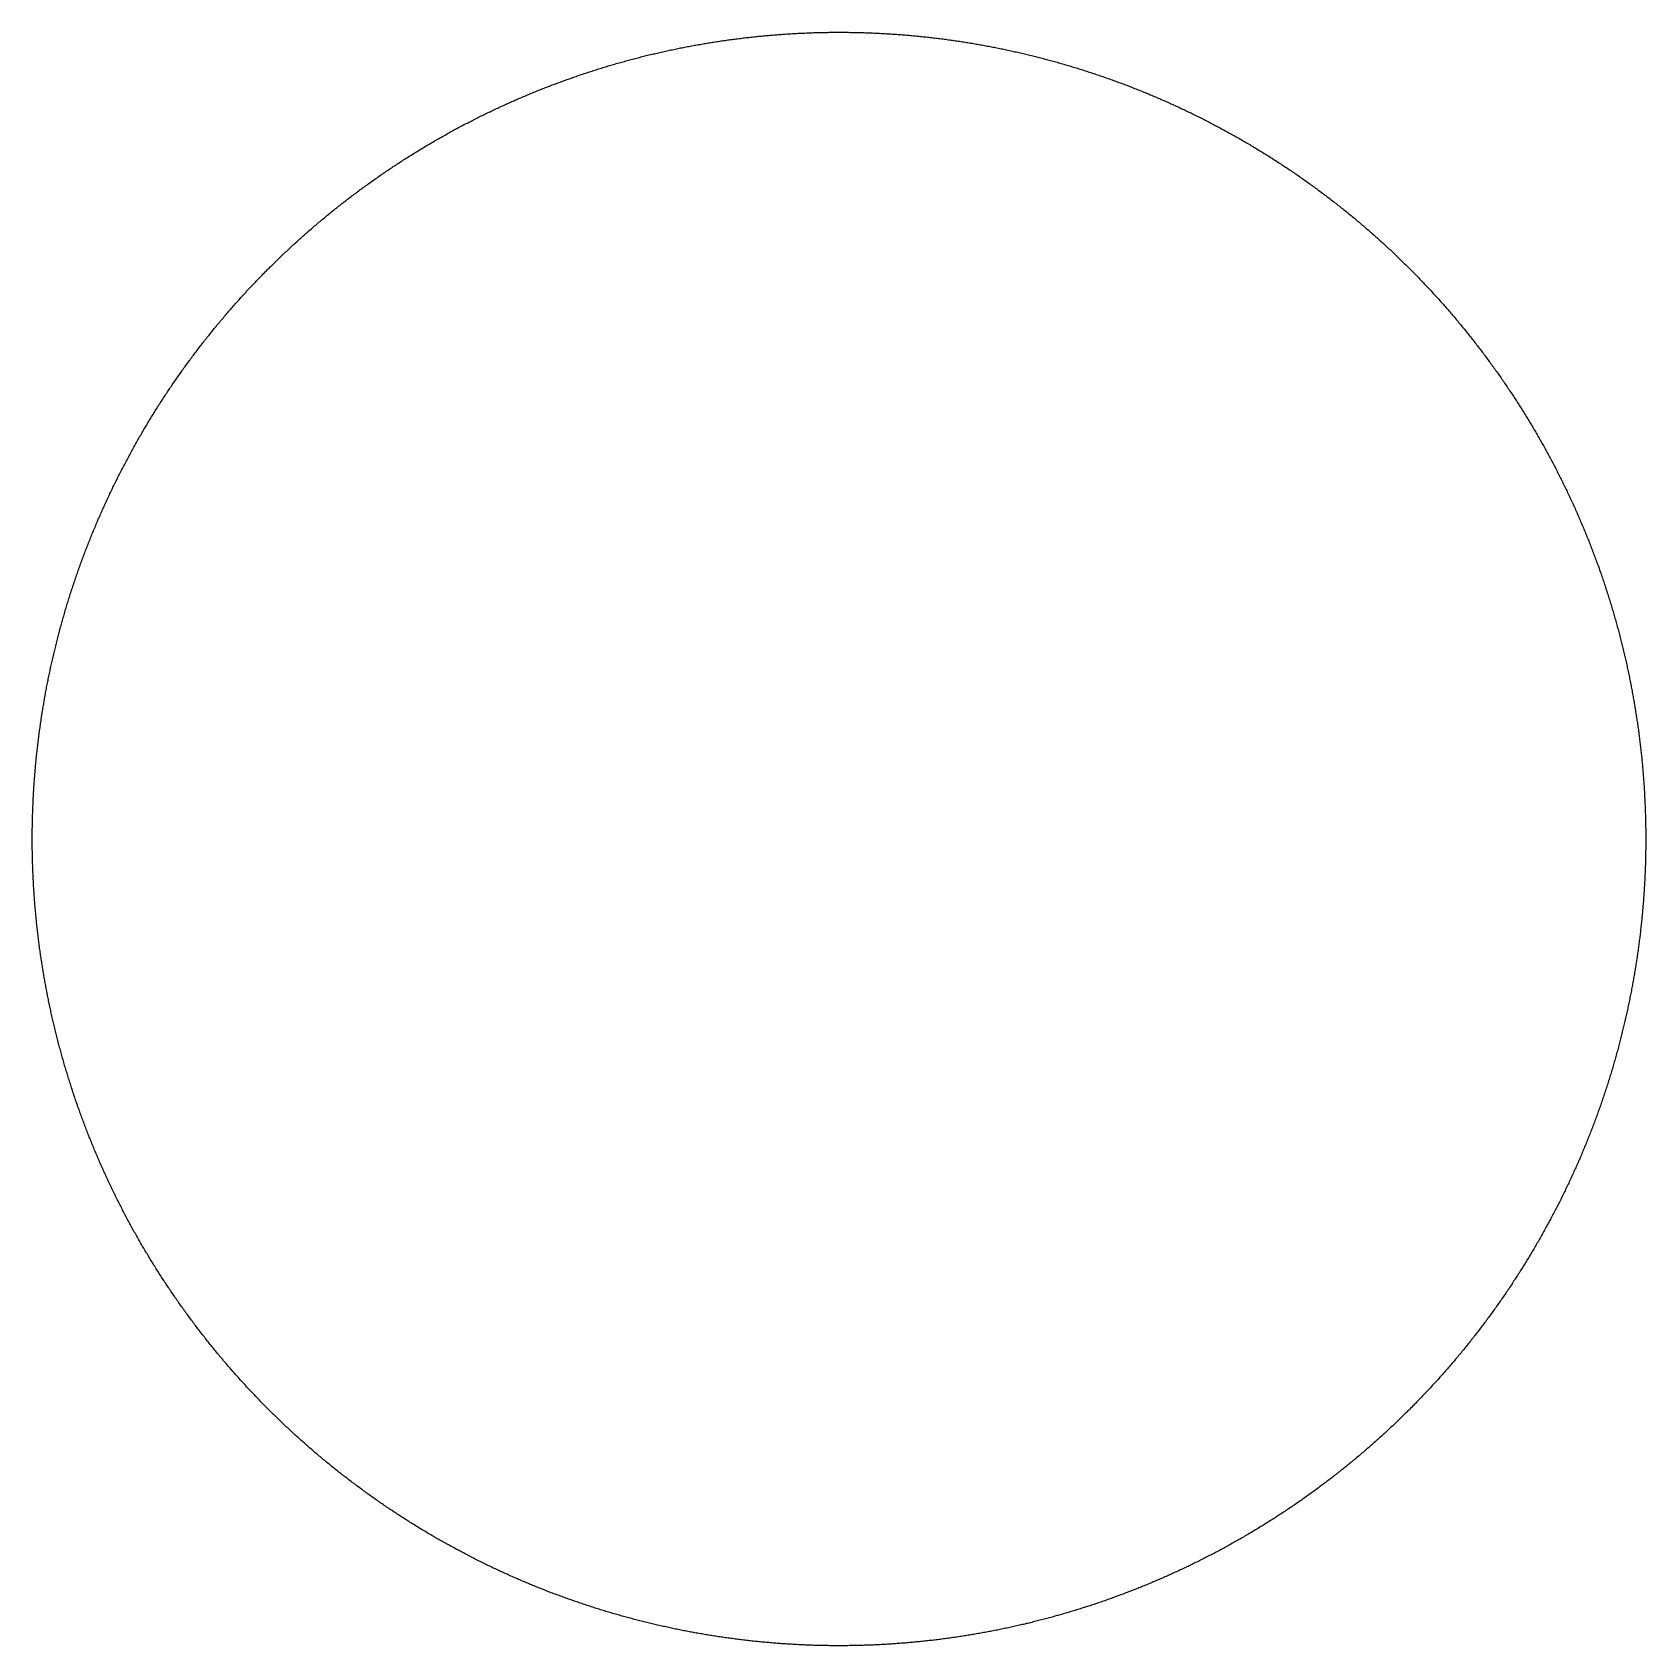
# Model space of a CAD drawing. Header units: metres. Extents: x -238 to 238, y -238 to 238.
import ezdxf

# ---------------------------------------------------------------- set-up
doc = ezdxf.new("R2010")
doc.units = ezdxf.units.M

msp = doc.modelspace()

# ---------------------------------------------------------------- linework, layer by layer
msp.add_lwpolyline([(237.65, 0), (237.65, -0.16), (237.64, -0.57), (237.64, -0.99), (237.64, -1.4), (237.64, -1.82), (237.63, -2.23), (237.63, -2.65), (237.63, -3.06), (237.63, -3.06), (237.62, -3.48), (237.61, -3.89), (237.61, -4.31), (237.6, -4.72), (237.59, -5.14), (237.58, -5.55), (237.57, -5.97), (237.56, -6.38), (237.55, -6.8), (237.54, -7.21), (237.53, -7.63), (237.51, -8.04), (237.5, -8.46), (237.49, -8.87), (237.47, -9.29), (237.45, -9.7), (237.44, -10.12), (237.42, -10.53), (237.4, -10.95), (237.38, -11.36), (237.36, -11.77), (237.34, -12.19), (237.32, -12.6), (237.29, -13.02), (237.27, -13.43), (237.25, -13.85), (237.22, -14.26), (237.2, -14.68), (237.17, -15.09), (237.14, -15.5), (237.12, -15.92), (237.09, -16.33), (237.06, -16.75), (237.03, -17.16), (237, -17.57), (236.97, -17.99), (236.94, -18.4), (236.9, -18.82), (236.87, -19.23), (236.84, -19.64), (236.8, -20.06), (236.77, -20.47), (236.73, -20.89), (236.69, -21.3), (236.66, -21.71), (236.62, -22.13), (236.58, -22.54), (236.54, -22.95), (236.5, -23.36), (236.46, -23.78), (236.42, -24.19), (236.37, -24.6), (236.33, -25.02), (236.29, -25.43), (236.24, -25.84), (236.2, -26.25), (236.15, -26.67), (236.1, -27.08), (236.06, -27.49), (236.01, -27.9), (235.96, -28.32), (235.91, -28.73), (235.86, -29.14), (235.81, -29.55), (235.75, -29.96), (235.7, -30.38), (235.65, -30.79), (235.59, -31.2), (235.54, -31.61), (235.48, -32.02), (235.43, -32.43), (235.37, -32.84), (235.31, -33.26), (235.25, -33.67), (235.2, -34.08), (235.14, -34.49), (235.08, -34.9), (235.01, -35.31), (234.95, -35.72), (234.89, -36.13), (234.83, -36.54), (234.76, -36.95), (234.7, -37.36), (234.63, -37.77), (234.57, -38.18), (234.5, -38.59), (234.43, -39), (234.36, -39.41), (234.29, -39.82), (234.22, -40.23), (234.15, -40.64), (234.08, -41.05), (234.01, -41.45), (233.94, -41.86), (233.86, -42.27), (233.79, -42.68), (233.71, -43.09), (233.64, -43.5), (233.56, -43.91), (233.49, -44.31), (233.41, -44.72), (233.33, -45.13), (233.25, -45.54), (233.17, -45.94), (233.09, -46.35), (233.01, -46.76), (232.93, -47.16), (232.84, -47.57), (232.76, -47.98), (232.68, -48.38), (232.59, -48.79), (232.51, -49.2), (232.42, -49.6), (232.33, -50.01), (232.24, -50.41), (232.16, -50.82), (232.07, -51.23), (231.98, -51.63), (231.89, -52.04), (231.8, -52.44), (231.7, -52.85), (231.61, -53.25), (231.52, -53.66), (231.42, -54.06), (231.33, -54.46), (231.23, -54.87), (231.14, -55.27), (231.04, -55.68), (230.94, -56.08), (230.85, -56.48), (230.75, -56.89), (230.65, -57.29), (230.55, -57.69), (230.45, -58.09), (230.34, -58.5), (230.24, -58.9), (230.14, -59.3), (230.03, -59.7), (229.93, -60.1), (229.82, -60.51), (229.72, -60.91), (229.61, -61.31), (229.5, -61.71), (229.4, -62.11), (229.29, -62.51), (229.18, -62.91), (229.07, -63.31), (228.96, -63.71), (228.85, -64.11), (228.73, -64.51), (228.62, -64.91), (228.51, -65.31), (228.39, -65.71), (228.28, -66.11), (228.16, -66.51), (228.04, -66.9), (227.93, -67.3), (227.81, -67.7), (227.69, -68.1), (227.57, -68.5), (227.45, -68.89), (227.33, -69.29), (227.21, -69.69), (227.09, -70.08), (226.97, -70.48), (226.84, -70.88), (226.72, -71.27), (226.59, -71.67), (226.47, -72.07), (226.34, -72.46), (226.22, -72.86), (226.09, -73.25), (225.96, -73.65), (225.83, -74.04), (225.7, -74.43), (225.57, -74.83), (225.44, -75.22), (225.31, -75.62), (225.18, -76.01), (225.04, -76.4), (224.91, -76.8), (224.77, -77.19), (224.64, -77.58), (224.5, -77.97), (224.37, -78.37), (224.23, -78.76), (224.09, -79.15), (223.95, -79.54), (223.81, -79.93), (223.67, -80.32), (223.53, -80.71), (223.39, -81.1), (223.25, -81.49), (223.11, -81.88), (222.97, -82.27), (222.82, -82.66), (222.68, -83.05), (222.53, -83.44), (222.39, -83.83), (222.24, -84.22), (222.09, -84.61), (221.94, -84.99), (221.79, -85.38), (221.65, -85.77), (221.5, -86.16), (221.34, -86.54), (221.19, -86.93), (221.04, -87.31), (220.89, -87.7), (220.73, -88.09), (220.58, -88.47), (220.43, -88.86), (220.27, -89.24), (220.11, -89.63), (219.96, -90.01), (219.8, -90.4), (219.64, -90.78), (219.48, -91.16), (219.32, -91.55), (219.16, -91.93), (219, -92.31), (218.84, -92.69), (218.68, -93.08), (218.52, -93.46), (218.35, -93.84), (218.19, -94.22), (218.02, -94.6), (217.86, -94.98), (217.69, -95.36), (217.53, -95.74), (217.36, -96.12), (217.19, -96.5), (217.02, -96.88), (216.85, -97.26), (216.68, -97.64), (216.51, -98.02), (216.34, -98.4), (216.17, -98.77), (215.99, -99.15), (215.82, -99.53), (215.65, -99.9), (215.47, -100.28), (215.3, -100.66), (215.12, -101.03), (214.94, -101.41), (214.77, -101.78), (214.59, -102.16), (214.41, -102.53), (214.23, -102.91), (214.05, -103.28), (213.87, -103.66), (213.69, -104.03), (213.51, -104.4), (213.32, -104.78), (213.14, -105.15), (212.96, -105.52), (212.77, -105.89), (212.59, -106.26), (212.4, -106.64), (212.22, -107.01), (212.03, -107.38), (211.84, -107.75), (211.65, -108.12), (211.46, -108.49), (211.27, -108.86), (211.08, -109.22), (210.89, -109.59), (210.7, -109.96), (210.51, -110.33), (210.32, -110.7), (210.12, -111.06), (209.93, -111.43), (209.73, -111.8), (209.54, -112.16), (209.34, -112.53), (209.14, -112.89), (208.95, -113.26), (208.75, -113.62), (208.55, -113.99), (208.35, -114.35), (208.15, -114.72), (207.95, -115.08), (207.75, -115.44), (207.55, -115.81), (207.34, -116.17), (207.14, -116.53), (206.94, -116.89), (206.73, -117.25), (206.53, -117.61), (206.32, -117.98), (206.12, -118.34), (205.91, -118.7), (205.7, -119.06), (205.49, -119.41), (205.29, -119.77), (205.08, -120.13), (204.87, -120.49), (204.66, -120.85), (204.44, -121.2), (204.23, -121.56), (204.02, -121.92), (203.81, -122.27), (203.59, -122.63), (203.38, -122.99), (203.16, -123.34), (202.95, -123.7), (202.73, -124.05), (202.51, -124.4), (202.3, -124.76), (202.08, -125.11), (201.86, -125.46), (201.64, -125.82), (201.42, -126.17), (201.2, -126.52), (200.98, -126.87), (200.76, -127.22), (200.53, -127.57), (200.31, -127.92), (200.09, -128.27), (199.86, -128.62), (199.64, -128.97), (199.41, -129.32), (199.19, -129.67), (198.96, -130.01), (198.73, -130.36), (198.51, -130.71), (198.28, -131.06), (198.05, -131.4), (197.82, -131.75), (197.59, -132.09), (197.36, -132.44), (197.13, -132.78), (196.89, -133.13), (196.66, -133.47), (196.43, -133.81), (196.19, -134.16), (195.96, -134.5), (195.72, -134.84), (195.49, -135.18), (195.25, -135.52), (195.02, -135.87), (194.78, -136.21), (194.54, -136.55), (194.3, -136.89), (194.06, -137.22), (193.82, -137.56), (193.58, -137.9), (193.34, -138.24), (193.1, -138.58), (192.86, -138.91), (192.61, -139.25), (192.37, -139.59), (192.13, -139.92), (191.88, -140.26), (191.64, -140.59), (191.39, -140.93), (191.14, -141.26), (190.9, -141.6), (190.65, -141.93), (190.4, -142.26), (190.15, -142.59), (189.9, -142.93), (189.65, -143.26), (189.4, -143.59), (189.15, -143.92), (188.9, -144.25), (188.65, -144.58), (188.4, -144.91), (188.14, -145.24), (187.89, -145.57), (187.63, -145.89), (187.38, -146.22), (187.12, -146.55), (186.87, -146.88), (186.61, -147.2), (186.35, -147.53), (186.1, -147.85), (185.84, -148.18), (185.58, -148.5), (185.32, -148.83), (185.06, -149.15), (184.8, -149.47), (184.54, -149.8), (184.28, -150.12), (184.01, -150.44), (183.75, -150.76), (183.49, -151.08), (183.22, -151.4), (182.96, -151.72), (182.69, -152.04), (182.43, -152.36), (182.16, -152.68), (181.89, -153), (181.63, -153.31), (181.36, -153.63), (181.09, -153.95), (180.82, -154.26), (180.55, -154.58), (180.28, -154.89), (180.01, -155.21), (179.74, -155.52), (179.47, -155.84), (179.2, -156.15), (178.92, -156.46), (178.65, -156.78), (178.37, -157.09), (178.1, -157.4), (177.83, -157.71), (177.55, -158.02), (177.27, -158.33), (177, -158.64), (176.72, -158.95), (176.44, -159.26), (176.16, -159.56), (175.88, -159.87), (175.61, -160.18), (175.33, -160.49), (175.04, -160.79), (174.76, -161.1), (174.48, -161.4), (174.2, -161.71), (173.92, -162.01), (173.63, -162.31), (173.35, -162.62), (173.07, -162.92), (172.78, -163.22), (172.5, -163.52), (172.21, -163.83), (171.92, -164.13), (171.64, -164.43), (171.35, -164.73), (171.06, -165.02), (170.77, -165.32), (170.49, -165.62), (170.2, -165.92), (169.91, -166.22), (169.62, -166.51), (169.32, -166.81), (169.03, -167.1), (168.74, -167.4), (168.45, -167.69), (168.16, -167.99), (167.86, -168.28), (167.57, -168.57), (167.27, -168.87), (166.98, -169.16), (166.68, -169.45), (166.39, -169.74), (166.09, -170.03), (165.79, -170.32), (165.49, -170.61), (165.2, -170.9), (164.9, -171.19), (164.6, -171.48), (164.3, -171.76), (164, -172.05), (163.7, -172.34), (163.4, -172.62), (163.1, -172.91), (162.79, -173.19), (162.49, -173.48), (162.19, -173.76), (161.88, -174.04), (161.58, -174.32), (161.28, -174.61), (160.97, -174.89), (160.66, -175.17), (160.36, -175.45), (160.05, -175.73), (159.75, -176.01), (159.44, -176.29), (159.13, -176.57), (158.82, -176.84), (158.51, -177.12), (158.2, -177.4), (157.89, -177.67), (157.58, -177.95), (157.27, -178.22), (156.96, -178.5), (156.65, -178.77), (156.34, -179.05), (156.02, -179.32), (155.71, -179.59), (155.4, -179.86), (155.08, -180.13), (154.77, -180.4), (154.45, -180.67), (154.14, -180.94), (153.82, -181.21), (153.5, -181.48), (153.19, -181.75), (152.87, -182.02), (152.55, -182.28), (152.23, -182.55), (151.91, -182.82), (151.59, -183.08), (151.27, -183.35), (150.95, -183.61), (150.63, -183.87), (150.31, -184.14), (149.99, -184.4), (149.67, -184.66), (149.34, -184.92), (149.02, -185.18), (148.7, -185.44), (148.37, -185.7), (148.05, -185.96), (147.72, -186.22), (147.4, -186.48), (147.07, -186.73), (146.75, -186.99), (146.42, -187.25), (146.09, -187.5), (145.77, -187.76), (145.44, -188.01), (145.11, -188.26), (144.78, -188.52), (144.45, -188.77), (144.12, -189.02), (143.79, -189.27), (143.46, -189.53), (143.13, -189.78), (142.8, -190.03), (142.47, -190.27), (142.13, -190.52), (141.8, -190.77), (141.47, -191.02), (141.13, -191.27), (140.8, -191.51), (140.46, -191.76), (140.13, -192), (139.79, -192.25), (139.46, -192.49), (139.12, -192.73), (138.78, -192.98), (138.45, -193.22), (138.11, -193.46), (137.77, -193.7), (137.43, -193.94), (137.09, -194.18), (136.76, -194.42), (136.42, -194.66), (136.08, -194.9), (135.73, -195.14), (135.39, -195.37), (135.05, -195.61), (134.71, -195.84), (134.37, -196.08), (134.03, -196.31), (133.68, -196.55), (133.34, -196.78), (133, -197.01), (132.65, -197.25), (132.31, -197.48), (131.96, -197.71), (131.62, -197.94), (131.27, -198.17), (130.92, -198.4), (130.58, -198.63), (130.23, -198.85), (129.88, -199.08), (129.54, -199.31), (129.19, -199.53), (128.84, -199.76), (128.49, -199.98), (128.14, -200.21), (127.79, -200.43), (127.44, -200.65), (127.09, -200.88), (126.74, -201.1), (126.39, -201.32), (126.04, -201.54), (125.68, -201.76), (125.33, -201.98), (124.98, -202.2), (124.63, -202.42), (124.27, -202.63), (123.92, -202.85), (123.56, -203.07), (123.21, -203.28), (122.85, -203.5), (122.5, -203.71), (122.14, -203.92), (121.79, -204.14), (121.43, -204.35), (121.07, -204.56), (120.72, -204.77), (120.36, -204.98), (120, -205.19), (119.64, -205.4), (119.28, -205.61), (118.92, -205.82), (118.56, -206.03), (118.2, -206.23), (117.84, -206.44), (117.48, -206.65), (117.12, -206.85), (116.76, -207.06), (116.4, -207.26), (116.04, -207.46), (115.67, -207.66), (115.31, -207.87), (114.95, -208.07), (114.58, -208.27), (114.22, -208.47), (113.86, -208.67), (113.49, -208.87), (113.13, -209.06), (112.76, -209.26), (112.4, -209.46), (112.03, -209.65), (111.66, -209.85), (111.3, -210.04), (110.93, -210.24), (110.56, -210.43), (110.2, -210.62), (109.83, -210.82), (109.46, -211.01), (109.09, -211.2), (108.72, -211.39), (108.35, -211.58), (107.98, -211.77), (107.61, -211.96), (107.24, -212.14), (106.87, -212.33), (106.5, -212.52), (106.13, -212.7), (105.76, -212.89), (105.39, -213.07), (105.02, -213.26), (104.64, -213.44), (104.27, -213.62), (103.9, -213.8), (103.52, -213.99), (103.15, -214.17), (102.78, -214.35), (102.4, -214.53), (102.03, -214.7), (101.65, -214.88), (101.28, -215.06), (100.9, -215.24), (100.52, -215.41), (100.15, -215.59), (99.77, -215.76), (99.39, -215.94), (99.02, -216.11), (98.64, -216.28), (98.26, -216.45), (97.88, -216.63), (97.51, -216.8), (97.13, -216.97), (96.75, -217.14), (96.37, -217.3), (95.99, -217.47), (95.61, -217.64), (95.23, -217.81), (94.85, -217.97), (94.47, -218.14), (94.09, -218.3), (93.71, -218.47), (93.32, -218.63), (92.94, -218.79), (92.56, -218.96), (92.18, -219.12), (91.79, -219.28), (91.41, -219.44), (91.03, -219.6), (90.64, -219.76), (90.26, -219.91), (89.88, -220.07), (89.49, -220.23), (89.11, -220.38), (88.72, -220.54), (88.34, -220.69), (87.95, -220.85), (87.57, -221), (87.18, -221.15), (86.79, -221.31), (86.41, -221.46), (86.02, -221.61), (85.63, -221.76), (85.25, -221.91), (84.86, -222.06), (84.47, -222.2), (84.08, -222.35), (83.69, -222.5), (83.31, -222.64), (82.92, -222.79), (82.53, -222.93), (82.14, -223.08), (81.75, -223.22), (81.36, -223.36), (80.97, -223.5), (80.58, -223.65), (80.19, -223.79), (79.8, -223.93), (79.41, -224.07), (79.01, -224.2), (78.62, -224.34), (78.23, -224.48), (77.84, -224.62), (77.45, -224.75), (77.05, -224.89), (76.66, -225.02), (76.27, -225.15), (75.88, -225.29), (75.48, -225.42), (75.09, -225.55), (74.69, -225.68), (74.3, -225.81), (73.91, -225.94), (73.51, -226.07), (73.12, -226.2), (72.72, -226.33), (72.33, -226.45), (71.93, -226.58), (71.53, -226.7), (71.14, -226.83), (70.74, -226.95), (70.35, -227.08), (69.95, -227.2), (69.55, -227.32), (69.16, -227.44), (68.76, -227.56), (68.36, -227.68), (67.96, -227.8), (67.57, -227.92), (67.17, -228.04), (66.77, -228.15), (66.37, -228.27), (65.97, -228.39), (65.57, -228.5), (65.17, -228.62), (64.77, -228.73), (64.38, -228.84), (63.98, -228.95), (63.58, -229.07), (63.18, -229.18), (62.78, -229.29), (62.37, -229.4), (61.97, -229.5), (61.57, -229.61), (61.17, -229.72), (60.77, -229.83), (60.37, -229.93), (59.97, -230.04), (59.57, -230.14), (59.16, -230.25), (58.76, -230.35), (58.36, -230.45), (57.96, -230.55), (57.55, -230.65), (57.15, -230.75), (56.75, -230.85), (56.35, -230.95), (55.94, -231.05), (55.54, -231.15), (55.14, -231.24), (54.73, -231.34), (54.33, -231.44), (53.92, -231.53), (53.52, -231.62), (53.11, -231.72), (52.71, -231.81), (52.3, -231.9), (51.9, -231.99), (51.49, -232.08), (51.09, -232.17), (50.68, -232.26), (50.28, -232.35), (49.87, -232.44), (49.47, -232.53), (49.06, -232.61), (48.65, -232.7), (48.25, -232.78), (47.84, -232.87), (47.43, -232.95), (47.03, -233.03), (46.62, -233.11), (46.21, -233.19), (45.81, -233.27), (45.4, -233.35), (44.99, -233.43), (44.58, -233.51), (44.18, -233.59), (43.77, -233.67), (43.36, -233.74), (42.95, -233.82), (42.54, -233.89), (42.14, -233.97), (41.73, -234.04), (41.32, -234.11), (40.91, -234.18), (40.5, -234.26), (40.09, -234.33), (39.68, -234.4), (39.27, -234.47), (38.86, -234.53), (38.45, -234.6), (38.04, -234.67), (37.63, -234.73), (37.22, -234.8), (36.81, -234.86), (36.4, -234.93), (35.99, -234.99), (35.58, -235.05), (35.17, -235.12), (34.76, -235.18), (34.35, -235.24), (33.94, -235.3), (33.53, -235.36), (33.12, -235.42), (32.71, -235.47), (32.3, -235.53), (31.89, -235.59), (31.47, -235.64), (31.06, -235.7), (30.65, -235.75), (30.24, -235.8), (29.83, -235.86), (29.42, -235.91), (29, -235.96), (28.59, -236.01), (28.18, -236.06), (27.77, -236.11), (27.35, -236.16), (26.94, -236.2), (26.53, -236.25), (26.12, -236.3), (25.7, -236.34), (25.29, -236.39), (24.88, -236.43), (24.47, -236.47), (24.05, -236.52), (23.64, -236.56), (23.23, -236.6), (22.81, -236.64), (22.4, -236.68), (21.99, -236.72), (21.57, -236.76), (21.16, -236.79), (20.75, -236.83), (20.33, -236.87), (19.92, -236.9), (19.51, -236.94), (19.09, -236.97), (18.68, -237), (18.27, -237.03), (17.85, -237.07), (17.44, -237.1), (17.02, -237.13), (16.61, -237.16), (16.2, -237.19), (15.78, -237.21), (15.37, -237.24), (14.95, -237.27), (14.54, -237.29), (14.12, -237.32), (13.71, -237.34), (13.3, -237.37), (12.88, -237.39), (12.47, -237.41), (12.05, -237.43), (11.64, -237.45), (11.22, -237.47), (10.81, -237.49), (10.39, -237.51), (9.98, -237.53), (9.56, -237.55), (9.15, -237.56), (8.73, -237.58), (8.32, -237.59), (7.9, -237.61), (7.49, -237.62), (7.07, -237.64), (6.66, -237.65), (6.24, -237.66), (5.83, -237.67), (5.41, -237.68), (5, -237.69), (4.58, -237.7), (4.17, -237.71), (3.75, -237.71), (3.34, -237.72), (2.92, -237.72), (2.51, -237.73), (2.09, -237.73), (1.68, -237.74), (1.26, -237.74), (0.85, -237.74), (0.43, -237.74), (0.02, -237.74), (-0.4, -237.74), (-0.81, -237.74), (-1.23, -237.74), (-1.64, -237.74), (-2.06, -237.73), (-2.47, -237.73), (-2.89, -237.73), (-3.3, -237.72), (-3.72, -237.71), (-4.13, -237.71), (-4.55, -237.7), (-4.96, -237.69), (-5.38, -237.68), (-5.79, -237.67), (-6.21, -237.66), (-6.62, -237.65), (-7.04, -237.64), (-7.45, -237.63), (-7.87, -237.61), (-8.28, -237.6), (-8.7, -237.59), (-9.11, -237.57), (-9.53, -237.55), (-9.94, -237.54), (-10.36, -237.52), (-10.77, -237.5), (-11.19, -237.48), (-11.6, -237.46), (-12.01, -237.44), (-12.43, -237.42), (-12.84, -237.4), (-13.26, -237.38), (-13.67, -237.35), (-14.09, -237.33), (-14.5, -237.3), (-14.92, -237.28), (-15.33, -237.25), (-15.74, -237.23), (-16.16, -237.2), (-16.57, -237.17), (-16.99, -237.14), (-17.4, -237.11), (-17.81, -237.08), (-18.23, -237.05), (-18.64, -237.02), (-19.06, -236.98), (-19.47, -236.95), (-19.88, -236.92), (-20.3, -236.88), (-20.71, -236.84), (-21.12, -236.81), (-21.54, -236.77), (-21.95, -236.73), (-22.36, -236.69), (-22.78, -236.66), (-23.19, -236.62), (-23.6, -236.57), (-24.02, -236.53), (-24.43, -236.49), (-24.84, -236.45), (-25.26, -236.4), (-25.67, -236.36), (-26.08, -236.32), (-26.49, -236.27), (-26.91, -236.22), (-27.32, -236.18), (-27.73, -236.13), (-28.14, -236.08), (-28.56, -236.03), (-28.97, -235.98), (-29.38, -235.93), (-29.79, -235.88), (-30.2, -235.82), (-30.62, -235.77), (-31.03, -235.72), (-31.44, -235.66), (-31.85, -235.61), (-32.26, -235.55), (-32.67, -235.5), (-33.08, -235.44), (-33.49, -235.38), (-33.91, -235.32), (-34.32, -235.26), (-34.73, -235.2), (-35.14, -235.14), (-35.55, -235.08), (-35.96, -235.02), (-36.37, -234.95), (-36.78, -234.89), (-37.19, -234.83), (-37.6, -234.76), (-38.01, -234.7), (-38.42, -234.63), (-38.83, -234.56), (-39.24, -234.49), (-39.65, -234.42), (-40.06, -234.36), (-40.47, -234.28), (-40.87, -234.21), (-41.28, -234.14), (-41.69, -234.07), (-42.1, -234), (-42.51, -233.92), (-42.92, -233.85), (-43.33, -233.77), (-43.73, -233.7), (-44.14, -233.62), (-44.55, -233.54), (-44.96, -233.47), (-45.37, -233.39), (-45.77, -233.31), (-46.18, -233.23), (-46.59, -233.15), (-46.99, -233.06), (-47.4, -232.98), (-47.81, -232.9), (-48.21, -232.82), (-48.62, -232.73), (-49.03, -232.65), (-49.43, -232.56), (-49.84, -232.47), (-50.25, -232.39), (-50.65, -232.3), (-51.06, -232.21), (-51.46, -232.12), (-51.87, -232.03), (-52.27, -231.94), (-52.68, -231.85), (-53.08, -231.76), (-53.49, -231.66), (-53.89, -231.57), (-54.29, -231.47), (-54.7, -231.38), (-55.1, -231.28), (-55.51, -231.19), (-55.91, -231.09), (-56.31, -230.99), (-56.72, -230.89), (-57.12, -230.79), (-57.52, -230.69), (-57.93, -230.59), (-58.33, -230.49), (-58.73, -230.39), (-59.13, -230.29), (-59.53, -230.18), (-59.94, -230.08), (-60.34, -229.97), (-60.74, -229.87), (-61.14, -229.76), (-61.54, -229.66), (-61.94, -229.55), (-62.34, -229.44), (-62.74, -229.33), (-63.14, -229.22), (-63.54, -229.11), (-63.94, -229), (-64.34, -228.89), (-64.74, -228.77), (-65.14, -228.66), (-65.54, -228.55), (-65.94, -228.43), (-66.34, -228.32), (-66.74, -228.2), (-67.14, -228.08), (-67.54, -227.97), (-67.93, -227.85), (-68.33, -227.73), (-68.73, -227.61), (-69.13, -227.49), (-69.52, -227.37), (-69.92, -227.25), (-70.32, -227.12), (-70.71, -227), (-71.11, -226.88), (-71.5, -226.75), (-71.9, -226.63), (-72.3, -226.5), (-72.69, -226.38), (-73.09, -226.25), (-73.48, -226.12), (-73.88, -225.99), (-74.27, -225.86), (-74.67, -225.73), (-75.06, -225.6), (-75.45, -225.47), (-75.85, -225.34), (-76.24, -225.21), (-76.63, -225.07), (-77.03, -224.94), (-77.42, -224.8), (-77.81, -224.67), (-78.2, -224.53), (-78.6, -224.4), (-78.99, -224.26), (-79.38, -224.12), (-79.77, -223.98), (-80.16, -223.84), (-80.55, -223.7), (-80.94, -223.56), (-81.33, -223.42), (-81.72, -223.28), (-82.11, -223.13), (-82.5, -222.99), (-82.89, -222.85), (-83.28, -222.7), (-83.67, -222.56), (-84.06, -222.41), (-84.44, -222.26), (-84.83, -222.11), (-85.22, -221.97), (-85.61, -221.82), (-85.99, -221.67), (-86.38, -221.52), (-86.77, -221.37), (-87.15, -221.21), (-87.54, -221.06), (-87.93, -220.91), (-88.31, -220.75), (-88.7, -220.6), (-89.08, -220.44), (-89.47, -220.29), (-89.85, -220.13), (-90.24, -219.98), (-90.62, -219.82), (-91, -219.66), (-91.39, -219.5), (-91.77, -219.34), (-92.15, -219.18), (-92.54, -219.02), (-92.92, -218.86), (-93.3, -218.69), (-93.68, -218.53), (-94.06, -218.37), (-94.44, -218.2), (-94.82, -218.04), (-95.21, -217.87), (-95.59, -217.71), (-95.97, -217.54), (-96.35, -217.37), (-96.72, -217.2), (-97.1, -217.03), (-97.48, -216.86), (-97.86, -216.69), (-98.24, -216.52), (-98.62, -216.35), (-98.99, -216.18), (-99.37, -216), (-99.75, -215.83), (-100.13, -215.66), (-100.5, -215.48), (-100.88, -215.3), (-101.25, -215.13), (-101.63, -214.95), (-102, -214.77), (-102.38, -214.6), (-102.75, -214.42), (-103.13, -214.24), (-103.5, -214.06), (-103.88, -213.88), (-104.25, -213.69), (-104.62, -213.51), (-104.99, -213.33), (-105.37, -213.14), (-105.74, -212.96), (-106.11, -212.78), (-106.48, -212.59), (-106.85, -212.4), (-107.22, -212.22), (-107.59, -212.03), (-107.96, -211.84), (-108.33, -211.65), (-108.7, -211.46), (-109.07, -211.27), (-109.44, -211.08), (-109.81, -210.89), (-110.18, -210.7), (-110.54, -210.51), (-110.91, -210.31), (-111.28, -210.12), (-111.65, -209.92), (-112.01, -209.73), (-112.38, -209.53), (-112.74, -209.34), (-113.11, -209.14), (-113.47, -208.94), (-113.84, -208.74), (-114.2, -208.54), (-114.57, -208.35), (-114.93, -208.14), (-115.29, -207.94), (-115.66, -207.74), (-116.02, -207.54), (-116.38, -207.34), (-116.74, -207.13), (-117.1, -206.93), (-117.47, -206.73), (-117.83, -206.52), (-118.19, -206.31), (-118.55, -206.11), (-118.91, -205.9), (-119.27, -205.69), (-119.63, -205.48), (-119.98, -205.27), (-120.34, -205.06), (-120.7, -204.85), (-121.06, -204.64), (-121.41, -204.43), (-121.77, -204.22), (-122.13, -204.01), (-122.48, -203.79), (-122.84, -203.58), (-123.19, -203.36), (-123.55, -203.15), (-123.9, -202.93), (-124.26, -202.72), (-124.61, -202.5), (-124.97, -202.28), (-125.32, -202.06), (-125.67, -201.84), (-126.02, -201.62), (-126.37, -201.4), (-126.73, -201.18), (-127.08, -200.96), (-127.43, -200.74), (-127.78, -200.52), (-128.13, -200.29), (-128.48, -200.07), (-128.83, -199.84), (-129.18, -199.62), (-129.52, -199.39), (-129.87, -199.17), (-130.22, -198.94), (-130.57, -198.71), (-130.91, -198.48), (-131.26, -198.26), (-131.61, -198.03), (-131.95, -197.8), (-132.3, -197.56), (-132.64, -197.33), (-132.99, -197.1), (-133.33, -196.87), (-133.67, -196.64), (-134.02, -196.4), (-134.36, -196.17), (-134.7, -195.93), (-135.04, -195.7), (-135.38, -195.46), (-135.73, -195.23), (-136.07, -194.99), (-136.41, -194.75), (-136.75, -194.51), (-137.09, -194.27), (-137.42, -194.03), (-137.76, -193.79), (-138.1, -193.55), (-138.44, -193.31), (-138.78, -193.07), (-139.11, -192.83), (-139.45, -192.58), (-139.79, -192.34), (-140.12, -192.1), (-140.46, -191.85), (-140.79, -191.6), (-141.13, -191.36), (-141.46, -191.11), (-141.79, -190.86), (-142.13, -190.62), (-142.46, -190.37), (-142.79, -190.12), (-143.12, -189.87), (-143.45, -189.62), (-143.78, -189.37), (-144.11, -189.12), (-144.44, -188.87), (-144.77, -188.61), (-145.1, -188.36), (-145.43, -188.11), (-145.76, -187.85), (-146.09, -187.6), (-146.41, -187.34), (-146.74, -187.09), (-147.07, -186.83), (-147.39, -186.57), (-147.72, -186.32), (-148.04, -186.06), (-148.37, -185.8), (-148.69, -185.54), (-149.02, -185.28), (-149.34, -185.02), (-149.66, -184.76), (-149.99, -184.5), (-150.31, -184.23), (-150.63, -183.97), (-150.95, -183.71), (-151.27, -183.44), (-151.59, -183.18), (-151.91, -182.92), (-152.23, -182.65), (-152.55, -182.38), (-152.87, -182.12), (-153.18, -181.85), (-153.5, -181.58), (-153.82, -181.31), (-154.13, -181.05), (-154.45, -180.78), (-154.77, -180.51), (-155.08, -180.24), (-155.39, -179.96), (-155.71, -179.69), (-156.02, -179.42), (-156.33, -179.15), (-156.65, -178.87), (-156.96, -178.6), (-157.27, -178.33), (-157.58, -178.05), (-157.89, -177.78), (-158.2, -177.5), (-158.51, -177.22), (-158.82, -176.95), (-159.13, -176.67), (-159.44, -176.39), (-159.75, -176.11), (-160.05, -175.83), (-160.36, -175.55), (-160.67, -175.27), (-160.97, -174.99), (-161.28, -174.71), (-161.58, -174.43), (-161.89, -174.15), (-162.19, -173.86), (-162.49, -173.58), (-162.8, -173.3), (-163.1, -173.01), (-163.4, -172.73), (-163.7, -172.44), (-164, -172.16), (-164.3, -171.87), (-164.6, -171.58), (-164.9, -171.29), (-165.2, -171.01), (-165.5, -170.72), (-165.8, -170.43), (-166.09, -170.14), (-166.39, -169.85), (-166.69, -169.56), (-166.98, -169.27), (-167.28, -168.97), (-167.57, -168.68), (-167.87, -168.39), (-168.16, -168.1), (-168.45, -167.8), (-168.75, -167.51), (-169.04, -167.21), (-169.33, -166.92), (-169.62, -166.62), (-169.91, -166.33), (-170.2, -166.03), (-170.49, -165.73), (-170.78, -165.43), (-171.07, -165.13), (-171.36, -164.84), (-171.65, -164.54), (-171.93, -164.24), (-172.22, -163.94), (-172.5, -163.64), (-172.79, -163.33), (-173.08, -163.03), (-173.36, -162.73), (-173.64, -162.43), (-173.93, -162.12), (-174.21, -161.82), (-174.49, -161.51), (-174.77, -161.21), (-175.05, -160.9), (-175.34, -160.6), (-175.62, -160.29), (-175.89, -159.99), (-176.17, -159.68), (-176.45, -159.37), (-176.73, -159.06), (-177.01, -158.75), (-177.28, -158.44), (-177.56, -158.13), (-177.84, -157.82), (-178.11, -157.51), (-178.39, -157.2), (-178.66, -156.89), (-178.93, -156.58), (-179.21, -156.27), (-179.48, -155.95), (-179.75, -155.64), (-180.02, -155.32), (-180.29, -155.01), (-180.56, -154.69), (-180.83, -154.38), (-181.1, -154.06), (-181.37, -153.75), (-181.64, -153.43), (-181.91, -153.11), (-182.18, -152.79), (-182.44, -152.48), (-182.71, -152.16), (-182.97, -151.84), (-183.24, -151.52), (-183.5, -151.2), (-183.77, -150.88), (-184.03, -150.56), (-184.29, -150.24), (-184.55, -149.91), (-184.81, -149.59), (-185.08, -149.27), (-185.34, -148.94), (-185.6, -148.62), (-185.85, -148.3), (-186.11, -147.97), (-186.37, -147.65), (-186.63, -147.32), (-186.89, -146.99), (-187.14, -146.67), (-187.4, -146.34), (-187.65, -146.01), (-187.91, -145.69), (-188.16, -145.36), (-188.42, -145.03), (-188.67, -144.7), (-188.92, -144.37), (-189.17, -144.04), (-189.42, -143.71), (-189.67, -143.38), (-189.92, -143.05), (-190.17, -142.72), (-190.42, -142.38), (-190.67, -142.05), (-190.92, -141.72), (-191.17, -141.38), (-191.41, -141.05), (-191.66, -140.72), (-191.9, -140.38), (-192.15, -140.05), (-192.39, -139.71), (-192.64, -139.37), (-192.88, -139.04), (-193.12, -138.7), (-193.36, -138.36), (-193.6, -138.02), (-193.84, -137.69), (-194.08, -137.35), (-194.32, -137.01), (-194.56, -136.67), (-194.8, -136.33), (-195.04, -135.99), (-195.28, -135.65), (-195.51, -135.31), (-195.75, -134.97), (-195.98, -134.62), (-196.22, -134.28), (-196.45, -133.94), (-196.69, -133.6), (-196.92, -133.25), (-197.15, -132.91), (-197.38, -132.56), (-197.61, -132.22), (-197.84, -131.87), (-198.07, -131.53), (-198.3, -131.18), (-198.53, -130.83), (-198.76, -130.49), (-198.99, -130.14), (-199.21, -129.79), (-199.44, -129.45), (-199.67, -129.1), (-199.89, -128.75), (-200.12, -128.4), (-200.34, -128.05), (-200.56, -127.7), (-200.79, -127.35), (-201.01, -127), (-201.23, -126.65), (-201.45, -126.3), (-201.67, -125.94), (-201.89, -125.59), (-202.11, -125.24), (-202.33, -124.89), (-202.54, -124.53), (-202.76, -124.18), (-202.98, -123.82), (-203.19, -123.47), (-203.41, -123.11), (-203.62, -122.76), (-203.84, -122.4), (-204.05, -122.05), (-204.26, -121.69), (-204.48, -121.33), (-204.69, -120.98), (-204.9, -120.62), (-205.11, -120.26), (-205.32, -119.9), (-205.53, -119.54), (-205.74, -119.18), (-205.94, -118.83), (-206.15, -118.47), (-206.36, -118.11), (-206.56, -117.75), (-206.77, -117.38), (-206.97, -117.02), (-207.18, -116.66), (-207.38, -116.3), (-207.58, -115.94), (-207.78, -115.57), (-207.99, -115.21), (-208.19, -114.85), (-208.39, -114.48), (-208.59, -114.12), (-208.79, -113.76), (-208.98, -113.39), (-209.18, -113.03), (-209.38, -112.66), (-209.57, -112.3), (-209.77, -111.93), (-209.97, -111.56), (-210.16, -111.2), (-210.35, -110.83), (-210.55, -110.46), (-210.74, -110.09), (-210.93, -109.73), (-211.12, -109.36), (-211.31, -108.99), (-211.5, -108.62), (-211.69, -108.25), (-211.88, -107.88), (-212.07, -107.51), (-212.26, -107.14), (-212.44, -106.77), (-212.63, -106.4), (-212.81, -106.03), (-213, -105.65), (-213.18, -105.28), (-213.37, -104.91), (-213.55, -104.54), (-213.73, -104.16), (-213.91, -103.79), (-214.09, -103.42), (-214.27, -103.04), (-214.45, -102.67), (-214.63, -102.29), (-214.81, -101.92), (-214.99, -101.54), (-215.16, -101.17), (-215.34, -100.79), (-215.52, -100.42), (-215.69, -100.04), (-215.87, -99.66), (-216.04, -99.29), (-216.21, -98.91), (-216.38, -98.53), (-216.56, -98.15), (-216.73, -97.78), (-216.9, -97.4), (-217.07, -97.02), (-217.24, -96.64), (-217.4, -96.26), (-217.57, -95.88), (-217.74, -95.5), (-217.91, -95.12), (-218.07, -94.74), (-218.24, -94.36), (-218.4, -93.98), (-218.56, -93.59), (-218.73, -93.21), (-218.89, -92.83), (-219.05, -92.45), (-219.21, -92.07), (-219.37, -91.68), (-219.53, -91.3), (-219.69, -90.92), (-219.85, -90.53), (-220.01, -90.15), (-220.16, -89.76), (-220.32, -89.38), (-220.48, -89), (-220.63, -88.61), (-220.79, -88.22), (-220.94, -87.84), (-221.09, -87.45), (-221.24, -87.07), (-221.4, -86.68), (-221.55, -86.29), (-221.7, -85.91), (-221.85, -85.52), (-222, -85.13), (-222.14, -84.74), (-222.29, -84.36), (-222.44, -83.97), (-222.58, -83.58), (-222.73, -83.19), (-222.88, -82.8), (-223.02, -82.41), (-223.16, -82.02), (-223.31, -81.63), (-223.45, -81.24), (-223.59, -80.85), (-223.73, -80.46), (-223.87, -80.07), (-224.01, -79.68), (-224.15, -79.29), (-224.29, -78.9), (-224.42, -78.51), (-224.56, -78.11), (-224.7, -77.72), (-224.83, -77.33), (-224.97, -76.94), (-225.1, -76.54), (-225.23, -76.15), (-225.37, -75.76), (-225.5, -75.36), (-225.63, -74.97), (-225.76, -74.58), (-225.89, -74.18), (-226.02, -73.79), (-226.15, -73.39), (-226.27, -73), (-226.4, -72.6), (-226.53, -72.21), (-226.65, -71.81), (-226.78, -71.42), (-226.9, -71.02), (-227.03, -70.62), (-227.15, -70.23), (-227.27, -69.83), (-227.39, -69.43), (-227.51, -69.04), (-227.63, -68.64), (-227.75, -68.24), (-227.87, -67.84), (-227.99, -67.45), (-228.11, -67.05), (-228.22, -66.65), (-228.34, -66.25), (-228.46, -65.85), (-228.57, -65.45), (-228.68, -65.05), (-228.8, -64.65), (-228.91, -64.25), (-229.02, -63.85), (-229.13, -63.45), (-229.24, -63.05), (-229.35, -62.65), (-229.46, -62.25), (-229.57, -61.85), (-229.68, -61.45), (-229.78, -61.05), (-229.89, -60.65), (-230, -60.25), (-230.1, -59.85), (-230.21, -59.44), (-230.31, -59.04), (-230.41, -58.64), (-230.51, -58.24), (-230.61, -57.83), (-230.71, -57.43), (-230.81, -57.03), (-230.91, -56.63), (-231.01, -56.22), (-231.11, -55.82), (-231.21, -55.42), (-231.3, -55.01), (-231.4, -54.61), (-231.49, -54.2), (-231.59, -53.8), (-231.68, -53.4), (-231.77, -52.99), (-231.87, -52.59), (-231.96, -52.18), (-232.05, -51.78), (-232.14, -51.37), (-232.23, -50.97), (-232.32, -50.56), (-232.4, -50.15), (-232.49, -49.75), (-232.58, -49.34), (-232.66, -48.94), (-232.75, -48.53), (-232.83, -48.12), (-232.92, -47.72), (-233, -47.31), (-233.08, -46.9), (-233.16, -46.5), (-233.24, -46.09), (-233.32, -45.68), (-233.4, -45.27), (-233.48, -44.87), (-233.56, -44.46), (-233.64, -44.05), (-233.71, -43.64), (-233.79, -43.23), (-233.86, -42.83), (-233.94, -42.42), (-234.01, -42.01), (-234.09, -41.6), (-234.16, -41.19), (-234.23, -40.78), (-234.3, -40.37), (-234.37, -39.96), (-234.44, -39.56), (-234.51, -39.15), (-234.58, -38.74), (-234.64, -38.33), (-234.71, -37.92), (-234.78, -37.51), (-234.84, -37.1), (-234.91, -36.69), (-234.97, -36.28), (-235.03, -35.87), (-235.09, -35.46), (-235.16, -35.05), (-235.22, -34.64), (-235.28, -34.22), (-235.34, -33.81), (-235.39, -33.4), (-235.45, -32.99), (-235.51, -32.58), (-235.57, -32.17), (-235.62, -31.76), (-235.68, -31.35), (-235.73, -30.93), (-235.78, -30.52), (-235.84, -30.11), (-235.89, -29.7), (-235.94, -29.29), (-235.99, -28.88), (-236.04, -28.46), (-236.09, -28.05), (-236.14, -27.64), (-236.19, -27.23), (-236.23, -26.81), (-236.28, -26.4), (-236.33, -25.99), (-236.37, -25.58), (-236.42, -25.16), (-236.46, -24.75), (-236.5, -24.34), (-236.54, -23.92), (-236.59, -23.51), (-236.63, -23.1), (-236.67, -22.69), (-236.71, -22.27), (-236.74, -21.86), (-236.78, -21.45), (-236.82, -21.03), (-236.85, -20.62), (-236.89, -20.21), (-236.93, -19.79), (-236.96, -19.38), (-236.99, -18.96), (-237.03, -18.55), (-237.06, -18.14), (-237.09, -17.72), (-237.12, -17.31), (-237.15, -16.89), (-237.18, -16.48), (-237.21, -16.07), (-237.23, -15.65), (-237.26, -15.24), (-237.29, -14.82), (-237.31, -14.41), (-237.34, -13.99), (-237.36, -13.58), (-237.38, -13.17), (-237.41, -12.75), (-237.43, -12.34), (-237.45, -11.92), (-237.47, -11.51), (-237.49, -11.09), (-237.51, -10.68), (-237.53, -10.26), (-237.55, -9.85), (-237.56, -9.43), (-237.58, -9.02), (-237.59, -8.6), (-237.61, -8.19), (-237.62, -7.77), (-237.64, -7.36), (-237.65, -6.94), (-237.66, -6.53), (-237.67, -6.11), (-237.68, -5.7), (-237.69, -5.28), (-237.7, -4.87), (-237.71, -4.45), (-237.71, -4.04), (-237.72, -3.62), (-237.73, -3.21), (-237.73, -2.79), (-237.74, -2.38), (-237.74, -1.96), (-237.74, -1.55), (-237.75, -1.13), (-237.75, -0.72), (-237.75, -0.3), (-237.75, 0.11), (-237.75, 0.53), (-237.75, 0.94), (-237.74, 1.36), (-237.74, 1.77), (-237.74, 2.19), (-237.73, 2.6), (-237.73, 3.02), (-237.72, 3.43), (-237.72, 3.85), (-237.71, 4.26), (-237.7, 4.68), (-237.69, 5.09), (-237.68, 5.51), (-237.67, 5.92), (-237.66, 6.34), (-237.65, 6.75), (-237.64, 7.17), (-237.63, 7.58), (-237.61, 8), (-237.6, 8.41), (-237.58, 8.83), (-237.57, 9.24), (-237.55, 9.66), (-237.53, 10.07), (-237.52, 10.49), (-237.5, 10.9), (-237.48, 11.32), (-237.46, 11.73), (-237.44, 12.14), (-237.41, 12.56), (-237.39, 12.97), (-237.37, 13.39), (-237.35, 13.8), (-237.32, 14.22), (-237.3, 14.63), (-237.27, 15.05), (-237.24, 15.46), (-237.22, 15.87), (-237.19, 16.29), (-237.16, 16.7), (-237.13, 17.12), (-237.1, 17.53), (-237.07, 17.94), (-237.04, 18.36), (-237, 18.77), (-236.97, 19.19), (-236.94, 19.6), (-236.9, 20.01), (-236.87, 20.43), (-236.83, 20.84), (-236.79, 21.25), (-236.76, 21.67), (-236.72, 22.08), (-236.68, 22.49), (-236.64, 22.91), (-236.6, 23.32), (-236.56, 23.73), (-236.52, 24.15), (-236.47, 24.56), (-236.43, 24.97), (-236.39, 25.38), (-236.34, 25.8), (-236.3, 26.21), (-236.25, 26.62), (-236.2, 27.03), (-236.15, 27.45), (-236.11, 27.86), (-236.06, 28.27), (-236.01, 28.68), (-235.96, 29.1), (-235.91, 29.51), (-235.85, 29.92), (-235.8, 30.33), (-235.75, 30.74), (-235.69, 31.15), (-235.64, 31.57), (-235.58, 31.98), (-235.53, 32.39), (-235.47, 32.8), (-235.41, 33.21), (-235.35, 33.62), (-235.29, 34.03), (-235.23, 34.44), (-235.17, 34.85), (-235.11, 35.27), (-235.05, 35.68), (-234.99, 36.09), (-234.92, 36.5), (-234.86, 36.91), (-234.8, 37.32), (-234.73, 37.73), (-234.66, 38.14), (-234.6, 38.55), (-234.53, 38.96), (-234.46, 39.36), (-234.39, 39.77), (-234.32, 40.18), (-234.25, 40.59), (-234.18, 41), (-234.11, 41.41), (-234.04, 41.82), (-233.96, 42.23), (-233.89, 42.64), (-233.81, 43.04), (-233.74, 43.45), (-233.66, 43.86), (-233.58, 44.27), (-233.51, 44.68), (-233.43, 45.08), (-233.35, 45.49), (-233.27, 45.9), (-233.19, 46.31), (-233.11, 46.71), (-233.03, 47.12), (-232.94, 47.53), (-232.86, 47.93), (-232.77, 48.34), (-232.69, 48.75), (-232.6, 49.15), (-232.52, 49.56), (-232.43, 49.96), (-232.34, 50.37), (-232.26, 50.78), (-232.17, 51.18), (-232.08, 51.59), (-231.99, 51.99), (-231.89, 52.4), (-231.8, 52.8), (-231.71, 53.21), (-231.62, 53.61), (-231.52, 54.01), (-231.43, 54.42), (-231.33, 54.82), (-231.24, 55.23), (-231.14, 55.63), (-231.04, 56.03), (-230.94, 56.44), (-230.85, 56.84), (-230.75, 57.24), (-230.65, 57.65), (-230.54, 58.05), (-230.44, 58.45), (-230.34, 58.85), (-230.24, 59.26), (-230.13, 59.66), (-230.03, 60.06), (-229.92, 60.46), (-229.82, 60.86), (-229.71, 61.26), (-229.6, 61.66), (-229.49, 62.07), (-229.39, 62.47), (-229.28, 62.87), (-229.17, 63.27), (-229.06, 63.67), (-228.94, 64.07), (-228.83, 64.47), (-228.72, 64.87), (-228.61, 65.26), (-228.49, 65.66), (-228.38, 66.06), (-228.26, 66.46), (-228.14, 66.86), (-228.03, 67.26), (-227.91, 67.66), (-227.79, 68.05), (-227.67, 68.45), (-227.55, 68.85), (-227.43, 69.25), (-227.31, 69.64), (-227.19, 70.04), (-227.06, 70.44), (-226.94, 70.83), (-226.82, 71.23), (-226.69, 71.62), (-226.57, 72.02), (-226.44, 72.42), (-226.31, 72.81), (-226.19, 73.21), (-226.06, 73.6), (-225.93, 74), (-225.8, 74.39), (-225.67, 74.78), (-225.54, 75.18), (-225.41, 75.57), (-225.27, 75.97), (-225.14, 76.36), (-225.01, 76.75), (-224.87, 77.14), (-224.74, 77.54), (-224.6, 77.93), (-224.47, 78.32), (-224.33, 78.71), (-224.19, 79.1), (-224.05, 79.5), (-223.91, 79.89), (-223.77, 80.28), (-223.63, 80.67), (-223.49, 81.06), (-223.35, 81.45), (-223.21, 81.84), (-223.06, 82.23), (-222.92, 82.62), (-222.77, 83.01), (-222.63, 83.4), (-222.48, 83.78), (-222.34, 84.17), (-222.19, 84.56), (-222.04, 84.95), (-221.89, 85.34), (-221.74, 85.72), (-221.59, 86.11), (-221.44, 86.5), (-221.29, 86.88), (-221.14, 87.27), (-220.99, 87.66), (-220.83, 88.04), (-220.68, 88.43), (-220.52, 88.81), (-220.37, 89.2), (-220.21, 89.58), (-220.06, 89.97), (-219.9, 90.35), (-219.74, 90.73), (-219.58, 91.12), (-219.42, 91.5), (-219.26, 91.88), (-219.1, 92.27), (-218.94, 92.65), (-218.78, 93.03), (-218.61, 93.41), (-218.45, 93.79), (-218.29, 94.18), (-218.12, 94.56), (-217.96, 94.94), (-217.79, 95.32), (-217.62, 95.7), (-217.46, 96.08), (-217.29, 96.46), (-217.12, 96.84), (-216.95, 97.22), (-216.78, 97.59), (-216.61, 97.97), (-216.44, 98.35), (-216.26, 98.73), (-216.09, 99.11), (-215.92, 99.48), (-215.74, 99.86), (-215.57, 100.24), (-215.39, 100.61), (-215.22, 100.99), (-215.04, 101.36), (-214.86, 101.74), (-214.69, 102.11), (-214.51, 102.49), (-214.33, 102.86), (-214.15, 103.24), (-213.97, 103.61), (-213.79, 103.98), (-213.6, 104.36), (-213.42, 104.73), (-213.24, 105.1), (-213.05, 105.47), (-212.87, 105.85), (-212.68, 106.22), (-212.5, 106.59), (-212.31, 106.96), (-212.12, 107.33), (-211.94, 107.7), (-211.75, 108.07), (-211.56, 108.44), (-211.37, 108.81), (-211.18, 109.18), (-210.99, 109.55), (-210.8, 109.92), (-210.6, 110.28), (-210.41, 110.65), (-210.22, 111.02), (-210.02, 111.38), (-209.83, 111.75), (-209.63, 112.12), (-209.44, 112.48), (-209.24, 112.85), (-209.04, 113.21), (-208.85, 113.58), (-208.65, 113.94), (-208.45, 114.31), (-208.25, 114.67), (-208.05, 115.03), (-207.85, 115.4), (-207.64, 115.76), (-207.44, 116.12), (-207.24, 116.48), (-207.03, 116.85), (-206.83, 117.21), (-206.62, 117.57), (-206.42, 117.93), (-206.21, 118.29), (-206.01, 118.65), (-205.8, 119.01), (-205.59, 119.37), (-205.38, 119.73), (-205.17, 120.09), (-204.96, 120.44), (-204.75, 120.8), (-204.54, 121.16), (-204.33, 121.52), (-204.12, 121.87), (-203.9, 122.23), (-203.69, 122.58), (-203.47, 122.94), (-203.26, 123.29), (-203.04, 123.65), (-202.83, 124), (-202.61, 124.36), (-202.39, 124.71), (-202.17, 125.06), (-201.96, 125.42), (-201.74, 125.77), (-201.52, 126.12), (-201.3, 126.47), (-201.07, 126.82), (-200.85, 127.18), (-200.63, 127.53), (-200.41, 127.88), (-200.18, 128.23), (-199.96, 128.58), (-199.73, 128.92), (-199.51, 129.27), (-199.28, 129.62), (-199.06, 129.97), (-198.83, 130.32), (-198.6, 130.66), (-198.37, 131.01), (-198.14, 131.36), (-197.91, 131.7), (-197.68, 132.05), (-197.45, 132.39), (-197.22, 132.74), (-196.99, 133.08), (-196.76, 133.42), (-196.52, 133.77), (-196.29, 134.11), (-196.05, 134.45), (-195.82, 134.79), (-195.58, 135.14), (-195.35, 135.48), (-195.11, 135.82), (-194.87, 136.16), (-194.63, 136.5), (-194.4, 136.84), (-194.16, 137.18), (-193.92, 137.52), (-193.68, 137.86), (-193.44, 138.19), (-193.19, 138.53), (-192.95, 138.87), (-192.71, 139.2), (-192.47, 139.54), (-192.22, 139.88), (-191.98, 140.21), (-191.73, 140.55), (-191.49, 140.88), (-191.24, 141.22), (-190.99, 141.55), (-190.74, 141.88), (-190.5, 142.22), (-190.25, 142.55), (-190, 142.88), (-189.75, 143.21), (-189.5, 143.54), (-189.25, 143.87), (-189, 144.2), (-188.74, 144.53), (-188.49, 144.86), (-188.24, 145.19), (-187.98, 145.52), (-187.73, 145.85), (-187.47, 146.18), (-187.22, 146.5), (-186.96, 146.83), (-186.71, 147.16), (-186.45, 147.48), (-186.19, 147.81), (-185.93, 148.13), (-185.67, 148.46), (-185.41, 148.78), (-185.15, 149.1), (-184.89, 149.43), (-184.63, 149.75), (-184.37, 150.07), (-184.11, 150.39), (-183.84, 150.71), (-183.58, 151.03), (-183.32, 151.35), (-183.05, 151.67), (-182.79, 151.99), (-182.52, 152.31), (-182.26, 152.63), (-181.99, 152.95), (-181.72, 153.27), (-181.45, 153.58), (-181.18, 153.9), (-180.92, 154.22), (-180.65, 154.53), (-180.38, 154.85), (-180.11, 155.16), (-179.83, 155.48), (-179.56, 155.79), (-179.29, 156.1), (-179.02, 156.42), (-178.74, 156.73), (-178.47, 157.04), (-178.19, 157.35), (-177.92, 157.66), (-177.64, 157.97), (-177.37, 158.28), (-177.09, 158.59), (-176.81, 158.9), (-176.54, 159.21), (-176.26, 159.52), (-175.98, 159.83), (-175.7, 160.13), (-175.42, 160.44), (-175.14, 160.74), (-174.86, 161.05), (-174.58, 161.36), (-174.29, 161.66), (-174.01, 161.96), (-173.73, 162.27), (-173.45, 162.57), (-173.16, 162.87), (-172.88, 163.18), (-172.59, 163.48), (-172.31, 163.78), (-172.02, 164.08), (-171.73, 164.38), (-171.44, 164.68), (-171.16, 164.98), (-170.87, 165.28), (-170.58, 165.57), (-170.29, 165.87), (-170, 166.17), (-169.71, 166.47), (-169.42, 166.76), (-169.13, 167.06), (-168.84, 167.35), (-168.54, 167.65), (-168.25, 167.94), (-167.96, 168.23), (-167.66, 168.53), (-167.37, 168.82), (-167.07, 169.11), (-166.78, 169.4), (-166.48, 169.69), (-166.18, 169.98), (-165.89, 170.27), (-165.59, 170.56), (-165.29, 170.85), (-164.99, 171.14), (-164.69, 171.43), (-164.39, 171.72), (-164.09, 172), (-163.79, 172.29), (-163.49, 172.57), (-163.19, 172.86), (-162.89, 173.14), (-162.59, 173.43), (-162.28, 173.71), (-161.98, 174), (-161.67, 174.28), (-161.37, 174.56), (-161.06, 174.84), (-160.76, 175.12), (-160.45, 175.4), (-160.15, 175.68), (-159.84, 175.96), (-159.53, 176.24), (-159.22, 176.52), (-158.92, 176.8), (-158.61, 177.07), (-158.3, 177.35), (-157.99, 177.63), (-157.68, 177.9), (-157.37, 178.18), (-157.05, 178.45), (-156.74, 178.73), (-156.43, 179), (-156.12, 179.27), (-155.8, 179.54), (-155.49, 179.82), (-155.18, 180.09), (-154.86, 180.36), (-154.55, 180.63), (-154.23, 180.9), (-153.91, 181.17), (-153.6, 181.43), (-153.28, 181.7), (-152.96, 181.97), (-152.64, 182.24), (-152.33, 182.5), (-152.01, 182.77), (-151.69, 183.03), (-151.37, 183.3), (-151.05, 183.56), (-150.73, 183.83), (-150.41, 184.09), (-150.08, 184.35), (-149.76, 184.61), (-149.44, 184.87), (-149.12, 185.13), (-148.79, 185.39), (-148.47, 185.65), (-148.14, 185.91), (-147.82, 186.17), (-147.49, 186.43), (-147.17, 186.69), (-146.84, 186.94), (-146.51, 187.2), (-146.19, 187.45), (-145.86, 187.71), (-145.53, 187.96), (-145.2, 188.22), (-144.87, 188.47), (-144.55, 188.72), (-144.22, 188.98), (-143.88, 189.23), (-143.55, 189.48), (-143.22, 189.73), (-142.89, 189.98), (-142.56, 190.23), (-142.23, 190.48), (-141.89, 190.72), (-141.56, 190.97), (-141.23, 191.22), (-140.89, 191.46), (-140.56, 191.71), (-140.22, 191.96), (-139.89, 192.2), (-139.55, 192.44), (-139.22, 192.69), (-138.88, 192.93), (-138.54, 193.17), (-138.2, 193.41), (-137.87, 193.66), (-137.53, 193.9), (-137.19, 194.14), (-136.85, 194.37), (-136.51, 194.61), (-136.17, 194.85), (-135.83, 195.09), (-135.49, 195.33), (-135.15, 195.56), (-134.81, 195.8), (-134.46, 196.03), (-134.12, 196.27), (-133.78, 196.5), (-133.43, 196.73), (-133.09, 196.97), (-132.75, 197.2), (-132.4, 197.43), (-132.06, 197.66), (-131.71, 197.89), (-131.37, 198.12), (-131.02, 198.35), (-130.67, 198.58), (-130.33, 198.81), (-129.98, 199.03), (-129.63, 199.26), (-129.28, 199.49), (-128.93, 199.71), (-128.59, 199.94), (-128.24, 200.16), (-127.89, 200.38), (-127.54, 200.61), (-127.19, 200.83), (-126.83, 201.05), (-126.48, 201.27), (-126.13, 201.49), (-125.78, 201.71), (-125.43, 201.93), (-125.07, 202.15), (-124.72, 202.37), (-124.37, 202.59), (-124.01, 202.8), (-123.66, 203.02), (-123.3, 203.23), (-122.95, 203.45), (-122.59, 203.66), (-122.24, 203.88), (-121.88, 204.09), (-121.52, 204.3), (-121.17, 204.52), (-120.81, 204.73), (-120.45, 204.94), (-120.09, 205.15), (-119.74, 205.36), (-119.38, 205.57), (-119.02, 205.77), (-118.66, 205.98), (-118.3, 206.19), (-117.94, 206.39), (-117.58, 206.6), (-117.22, 206.8), (-116.86, 207.01), (-116.49, 207.21), (-116.13, 207.42), (-115.77, 207.62), (-115.41, 207.82), (-115.04, 208.02), (-114.68, 208.22), (-114.32, 208.42), (-113.95, 208.62), (-113.59, 208.82), (-113.22, 209.02), (-112.86, 209.21), (-112.49, 209.41), (-112.13, 209.61), (-111.76, 209.8), (-111.39, 210), (-111.03, 210.19), (-110.66, 210.39), (-110.29, 210.58), (-109.92, 210.77), (-109.56, 210.96), (-109.19, 211.15), (-108.82, 211.34), (-108.45, 211.53), (-108.08, 211.72), (-107.71, 211.91), (-107.34, 212.1), (-106.97, 212.29), (-106.6, 212.47), (-106.23, 212.66), (-105.85, 212.84), (-105.48, 213.03), (-105.11, 213.21), (-104.74, 213.39), (-104.36, 213.58), (-103.99, 213.76), (-103.62, 213.94), (-103.24, 214.12), (-102.87, 214.3), (-102.5, 214.48), (-102.12, 214.66), (-101.75, 214.84), (-101.37, 215.01), (-101, 215.19), (-100.62, 215.37), (-100.24, 215.54), (-99.87, 215.72), (-99.49, 215.89), (-99.11, 216.06), (-98.73, 216.24), (-98.36, 216.41), (-97.98, 216.58), (-97.6, 216.75), (-97.22, 216.92), (-96.84, 217.09), (-96.46, 217.26), (-96.08, 217.43), (-95.7, 217.59), (-95.32, 217.76), (-94.94, 217.93), (-94.56, 218.09), (-94.18, 218.26), (-93.8, 218.42), (-93.42, 218.58), (-93.04, 218.75), (-92.65, 218.91), (-92.27, 219.07), (-91.89, 219.23), (-91.51, 219.39), (-91.12, 219.55), (-90.74, 219.71), (-90.36, 219.87), (-89.97, 220.02), (-89.59, 220.18), (-89.2, 220.34), (-88.82, 220.49), (-88.43, 220.65), (-88.05, 220.8), (-87.66, 220.96), (-87.28, 221.11), (-86.89, 221.26), (-86.5, 221.41), (-86.12, 221.56), (-85.73, 221.71), (-85.34, 221.86), (-84.95, 222.01), (-84.57, 222.16), (-84.18, 222.31), (-83.79, 222.45), (-83.4, 222.6), (-83.01, 222.74), (-82.62, 222.89), (-82.23, 223.03), (-81.84, 223.17), (-81.45, 223.32), (-81.06, 223.46), (-80.67, 223.6), (-80.28, 223.74), (-79.89, 223.88), (-79.5, 224.02), (-79.11, 224.16), (-78.72, 224.3), (-78.33, 224.43), (-77.93, 224.57), (-77.54, 224.7), (-77.15, 224.84), (-76.76, 224.97), (-76.36, 225.11), (-75.97, 225.24), (-75.58, 225.37), (-75.18, 225.5), (-74.79, 225.64), (-74.39, 225.77), (-74, 225.9), (-73.61, 226.02), (-73.21, 226.15), (-72.82, 226.28), (-72.42, 226.41), (-72.03, 226.53), (-71.63, 226.66), (-71.23, 226.78), (-70.84, 226.91), (-70.44, 227.03), (-70.04, 227.15), (-69.65, 227.27), (-69.25, 227.4), (-68.85, 227.52), (-68.46, 227.64), (-68.06, 227.76), (-67.66, 227.87), (-67.26, 227.99), (-66.86, 228.11), (-66.47, 228.22), (-66.07, 228.34), (-65.67, 228.46), (-65.27, 228.57), (-64.87, 228.68), (-64.47, 228.8), (-64.07, 228.91), (-63.67, 229.02), (-63.27, 229.13), (-62.87, 229.24), (-62.47, 229.35), (-62.07, 229.46), (-61.67, 229.57), (-61.27, 229.67), (-60.87, 229.78), (-60.46, 229.89), (-60.06, 229.99), (-59.66, 230.1), (-59.26, 230.2), (-58.86, 230.3), (-58.46, 230.41), (-58.05, 230.51), (-57.65, 230.61), (-57.25, 230.71), (-56.84, 230.81), (-56.44, 230.91), (-56.04, 231.01), (-55.63, 231.1), (-55.23, 231.2), (-54.83, 231.3), (-54.42, 231.39), (-54.02, 231.49), (-53.61, 231.58), (-53.21, 231.67), (-52.8, 231.76), (-52.4, 231.86), (-52, 231.95), (-51.59, 232.04), (-51.18, 232.13), (-50.78, 232.22), (-50.37, 232.31), (-49.97, 232.39), (-49.56, 232.48), (-49.16, 232.57), (-48.75, 232.65), (-48.34, 232.74), (-47.94, 232.82), (-47.53, 232.9), (-47.12, 232.99), (-46.72, 233.07), (-46.31, 233.15), (-45.9, 233.23), (-45.49, 233.31), (-45.09, 233.39), (-44.68, 233.47), (-44.27, 233.54), (-43.86, 233.62), (-43.46, 233.7), (-43.05, 233.77), (-42.64, 233.85), (-42.23, 233.92), (-41.82, 233.99), (-41.41, 234.07), (-41, 234.14), (-40.6, 234.21), (-40.19, 234.28), (-39.78, 234.35), (-39.37, 234.42), (-38.96, 234.49), (-38.55, 234.56), (-38.14, 234.62), (-37.73, 234.69), (-37.32, 234.75), (-36.91, 234.82), (-36.5, 234.88), (-36.09, 234.95), (-35.68, 235.01), (-35.27, 235.07), (-34.86, 235.13), (-34.45, 235.19), (-34.04, 235.25), (-33.63, 235.31), (-33.21, 235.37), (-32.8, 235.43), (-32.39, 235.48), (-31.98, 235.54), (-31.57, 235.6), (-31.16, 235.65), (-30.75, 235.7), (-30.33, 235.76), (-29.92, 235.81), (-29.51, 235.86), (-29.1, 235.91), (-28.69, 235.96), (-28.27, 236.01), (-27.86, 236.06), (-27.45, 236.11), (-27.04, 236.16), (-26.63, 236.2), (-26.21, 236.25), (-25.8, 236.3), (-25.39, 236.34), (-24.97, 236.38), (-24.56, 236.43), (-24.15, 236.47), (-23.74, 236.51), (-23.32, 236.55), (-22.91, 236.59), (-22.5, 236.63), (-22.08, 236.67), (-21.67, 236.71), (-21.26, 236.75), (-20.84, 236.78), (-20.43, 236.82), (-20.02, 236.86), (-19.6, 236.89), (-19.19, 236.92), (-18.77, 236.96), (-18.36, 236.99), (-17.95, 237.02), (-17.53, 237.05), (-17.12, 237.08), (-16.7, 237.11), (-16.29, 237.14), (-15.88, 237.17), (-15.46, 237.2), (-15.05, 237.22), (-14.63, 237.25), (-14.22, 237.27), (-13.8, 237.3), (-13.39, 237.32), (-12.98, 237.34), (-12.56, 237.37), (-12.15, 237.39), (-11.73, 237.41), (-11.32, 237.43), (-10.9, 237.45), (-10.49, 237.47), (-10.07, 237.48), (-9.66, 237.5), (-9.24, 237.52), (-8.83, 237.53), (-8.41, 237.55), (-8, 237.56), (-7.58, 237.58), (-7.17, 237.59), (-6.75, 237.6), (-6.34, 237.61), (-5.92, 237.62), (-5.51, 237.63), (-5.09, 237.64), (-4.68, 237.65), (-4.26, 237.66), (-3.85, 237.67), (-3.43, 237.67), (-3.02, 237.68), (-2.6, 237.68), (-2.19, 237.69), (-1.77, 237.69), (-1.36, 237.69), (-0.94, 237.7), (-0.53, 237.7), (-0.11, 237.7), (0.3, 237.7), (0.72, 237.7), (1.13, 237.69), (1.55, 237.69), (1.96, 237.69), (2.38, 237.68), (2.79, 237.68), (3.21, 237.67), (3.62, 237.67), (4.04, 237.66), (4.45, 237.65), (4.87, 237.65), (5.28, 237.64), (5.7, 237.63), (6.11, 237.62), (6.53, 237.61), (6.94, 237.59), (7.36, 237.58), (7.77, 237.57), (8.19, 237.55), (8.6, 237.54), (9.02, 237.52), (9.43, 237.51), (9.85, 237.49), (10.26, 237.47), (10.68, 237.46), (11.09, 237.44), (11.51, 237.42), (11.92, 237.4), (12.33, 237.38), (12.75, 237.35), (13.16, 237.33), (13.58, 237.31), (13.99, 237.28), (14.41, 237.26), (14.82, 237.23), (15.24, 237.21), (15.65, 237.18), (16.06, 237.15), (16.48, 237.12), (16.89, 237.09), (17.31, 237.06), (17.72, 237.03), (18.13, 237), (18.55, 236.97), (18.96, 236.94), (19.38, 236.9), (19.79, 236.87), (20.2, 236.83), (20.62, 236.8), (21.03, 236.76), (21.44, 236.72), (21.86, 236.69), (22.27, 236.65), (22.68, 236.61), (23.1, 236.57), (23.51, 236.53), (23.92, 236.49), (24.34, 236.44), (24.75, 236.4), (25.16, 236.36), (25.57, 236.31), (25.99, 236.27), (26.4, 236.22), (26.81, 236.18), (27.22, 236.13), (27.64, 236.08), (28.05, 236.03), (28.46, 235.98), (28.87, 235.93), (29.28, 235.88), (29.7, 235.83), (30.11, 235.78), (30.52, 235.73), (30.93, 235.67), (31.34, 235.62), (31.75, 235.56), (32.17, 235.51), (32.58, 235.45), (32.99, 235.39), (33.4, 235.33), (33.81, 235.28), (34.22, 235.22), (34.63, 235.16), (35.04, 235.09), (35.45, 235.03), (35.86, 234.97), (36.27, 234.91), (36.68, 234.84), (37.09, 234.78), (37.5, 234.71), (37.91, 234.65), (38.32, 234.58), (38.73, 234.51), (39.14, 234.45), (39.55, 234.38), (39.96, 234.31), (40.37, 234.24), (40.78, 234.17), (41.19, 234.1), (41.6, 234.02), (42.01, 233.95), (42.41, 233.88), (42.82, 233.8), (43.23, 233.73), (43.64, 233.65), (44.05, 233.57), (44.45, 233.5), (44.86, 233.42), (45.27, 233.34), (45.68, 233.26), (46.08, 233.18), (46.49, 233.1), (46.9, 233.02), (47.31, 232.94), (47.71, 232.85), (48.12, 232.77), (48.53, 232.68), (48.93, 232.6), (49.34, 232.51), (49.74, 232.43), (50.15, 232.34), (50.56, 232.25), (50.96, 232.16), (51.37, 232.07), (51.77, 231.98), (52.18, 231.89), (52.58, 231.8), (52.99, 231.71), (53.39, 231.62), (53.8, 231.52), (54.2, 231.43), (54.6, 231.33), (55.01, 231.24), (55.41, 231.14), (55.81, 231.04), (56.22, 230.95), (56.62, 230.85), (57.02, 230.75), (57.43, 230.65), (57.83, 230.55), (58.23, 230.45), (58.64, 230.34), (59.04, 230.24), (59.44, 230.14), (59.84, 230.03), (60.24, 229.93), (60.64, 229.82), (61.05, 229.72), (61.45, 229.61), (61.85, 229.5), (62.25, 229.39), (62.65, 229.28), (63.05, 229.17), (63.45, 229.06), (63.85, 228.95), (64.25, 228.84), (64.65, 228.73), (65.05, 228.61), (65.45, 228.5), (65.85, 228.39), (66.24, 228.27), (66.64, 228.15), (67.04, 228.04), (67.44, 227.92), (67.84, 227.8), (68.24, 227.68), (68.63, 227.56), (69.03, 227.44), (69.43, 227.32), (69.82, 227.2), (70.22, 227.08), (70.62, 226.95), (71.01, 226.83), (71.41, 226.71), (71.81, 226.58), (72.2, 226.46), (72.6, 226.33), (72.99, 226.2), (73.39, 226.07), (73.78, 225.95), (74.18, 225.82), (74.57, 225.69), (74.96, 225.56), (75.36, 225.42), (75.75, 225.29), (76.14, 225.16), (76.54, 225.03), (76.93, 224.89), (77.32, 224.76), (77.72, 224.62), (78.11, 224.49), (78.5, 224.35), (78.89, 224.21), (79.28, 224.07), (79.67, 223.93), (80.06, 223.79), (80.46, 223.65), (80.85, 223.51), (81.24, 223.37), (81.63, 223.23), (82.02, 223.09), (82.41, 222.94), (82.79, 222.8), (83.18, 222.65), (83.57, 222.51), (83.96, 222.36), (84.35, 222.22), (84.74, 222.07), (85.12, 221.92), (85.51, 221.77), (85.9, 221.62), (86.29, 221.47), (86.67, 221.32), (87.06, 221.17), (87.45, 221.01), (87.83, 220.86), (88.22, 220.71), (88.6, 220.55), (88.99, 220.4), (89.37, 220.24), (89.76, 220.09), (90.14, 219.93), (90.52, 219.77), (90.91, 219.61), (91.29, 219.45), (91.67, 219.29), (92.06, 219.13), (92.44, 218.97), (92.82, 218.81), (93.2, 218.65), (93.59, 218.48), (93.97, 218.32), (94.35, 218.16), (94.73, 217.99), (95.11, 217.82), (95.49, 217.66), (95.87, 217.49), (96.25, 217.32), (96.63, 217.15), (97.01, 216.99), (97.39, 216.82), (97.77, 216.65), (98.14, 216.47), (98.52, 216.3), (98.9, 216.13), (99.28, 215.96), (99.65, 215.78), (100.03, 215.61), (100.41, 215.43), (100.78, 215.26), (101.16, 215.08), (101.53, 214.9), (101.91, 214.73), (102.28, 214.55), (102.66, 214.37), (103.03, 214.19), (103.41, 214.01), (103.78, 213.83), (104.15, 213.65), (104.53, 213.46), (104.9, 213.28), (105.27, 213.1), (105.64, 212.91), (106.02, 212.73), (106.39, 212.54), (106.76, 212.36), (107.13, 212.17), (107.5, 211.98), (107.87, 211.79), (108.24, 211.61), (108.61, 211.42), (108.98, 211.23), (109.35, 211.04), (109.71, 210.84), (110.08, 210.65), (110.45, 210.46), (110.82, 210.27), (111.18, 210.07), (111.55, 209.88), (111.92, 209.68), (112.28, 209.49), (112.65, 209.29), (113.01, 209.09), (113.38, 208.9), (113.74, 208.7), (114.11, 208.5), (114.47, 208.3), (114.84, 208.1), (115.2, 207.9), (115.56, 207.7), (115.92, 207.49), (116.29, 207.29), (116.65, 207.09), (117.01, 206.88), (117.37, 206.68), (117.73, 206.47), (118.09, 206.27), (118.45, 206.06), (118.81, 205.85), (119.17, 205.65), (119.53, 205.44), (119.89, 205.23), (120.25, 205.02), (120.6, 204.81), (120.96, 204.6), (121.32, 204.38), (121.68, 204.17), (122.03, 203.96), (122.39, 203.75), (122.74, 203.53), (123.1, 203.32), (123.45, 203.1), (123.81, 202.89), (124.16, 202.67), (124.52, 202.45), (124.87, 202.23), (125.22, 202.02), (125.58, 201.8), (125.93, 201.58), (126.28, 201.36), (126.63, 201.14), (126.98, 200.91), (127.33, 200.69), (127.68, 200.47), (128.03, 200.25), (128.38, 200.02), (128.73, 199.8), (129.08, 199.57), (129.43, 199.35), (129.78, 199.12), (130.12, 198.89), (130.47, 198.67), (130.82, 198.44), (131.16, 198.21), (131.51, 197.98), (131.86, 197.75), (132.2, 197.52), (132.55, 197.29), (132.89, 197.06), (133.23, 196.82), (133.58, 196.59), (133.92, 196.36), (134.26, 196.12), (134.61, 195.89), (134.95, 195.65), (135.29, 195.42), (135.63, 195.18), (135.97, 194.94), (136.31, 194.7), (136.65, 194.47), (136.99, 194.23), (137.33, 193.99), (137.67, 193.75), (138.01, 193.51), (138.34, 193.26), (138.68, 193.02), (139.02, 192.78), (139.35, 192.54), (139.69, 192.29), (140.03, 192.05), (140.36, 191.8), (140.7, 191.56), (141.03, 191.31), (141.36, 191.07), (141.7, 190.82), (142.03, 190.57), (142.36, 190.32), (142.7, 190.07), (143.03, 189.82), (143.36, 189.57), (143.69, 189.32), (144.02, 189.07), (144.35, 188.82), (144.68, 188.57), (145.01, 188.31), (145.34, 188.06), (145.67, 187.81), (145.99, 187.55), (146.32, 187.3), (146.65, 187.04), (146.97, 186.78), (147.3, 186.53), (147.63, 186.27), (147.95, 186.01), (148.27, 185.75), (148.6, 185.49), (148.92, 185.23), (149.25, 184.97), (149.57, 184.71), (149.89, 184.45), (150.21, 184.19), (150.53, 183.93), (150.86, 183.66), (151.18, 183.4), (151.5, 183.13), (151.82, 182.87), (152.13, 182.6), (152.45, 182.34), (152.77, 182.07), (153.09, 181.8), (153.41, 181.54), (153.72, 181.27), (154.04, 181), (154.36, 180.73), (154.67, 180.46), (154.99, 180.19), (155.3, 179.92), (155.61, 179.65), (155.93, 179.38), (156.24, 179.1), (156.55, 178.83), (156.87, 178.56), (157.18, 178.28), (157.49, 178.01), (157.8, 177.73), (158.11, 177.46), (158.42, 177.18), (158.73, 176.9), (159.04, 176.62), (159.34, 176.35), (159.65, 176.07), (159.96, 175.79), (160.27, 175.51), (160.57, 175.23), (160.88, 174.95), (161.18, 174.67), (161.49, 174.38), (161.79, 174.1), (162.1, 173.82), (162.4, 173.54), (162.7, 173.25), (163, 172.97), (163.31, 172.68), (163.61, 172.4), (163.91, 172.11), (164.21, 171.82), (164.51, 171.54), (164.81, 171.25), (165.11, 170.96), (165.41, 170.67), (165.7, 170.38), (166, 170.09), (166.3, 169.8), (166.59, 169.51), (166.89, 169.22), (167.18, 168.93), (167.48, 168.64), (167.77, 168.34), (168.07, 168.05), (168.36, 167.76), (168.65, 167.46), (168.95, 167.17), (169.24, 166.87), (169.53, 166.58), (169.82, 166.28), (170.11, 165.98), (170.4, 165.69), (170.69, 165.39), (170.98, 165.09), (171.26, 164.79), (171.55, 164.49), (171.84, 164.19), (172.13, 163.89), (172.41, 163.59), (172.7, 163.29), (172.98, 162.99), (173.27, 162.68), (173.55, 162.38), (173.83, 162.08), (174.12, 161.77), (174.4, 161.47), (174.68, 161.16), (174.96, 160.86), (175.24, 160.55), (175.52, 160.25), (175.8, 159.94), (176.08, 159.63), (176.36, 159.33), (176.64, 159.02), (176.91, 158.71), (177.19, 158.4), (177.47, 158.09), (177.74, 157.78), (178.02, 157.47), (178.29, 157.16), (178.57, 156.85), (178.84, 156.53), (179.11, 156.22), (179.39, 155.91), (179.66, 155.59), (179.93, 155.28), (180.2, 154.97), (180.47, 154.65), (180.74, 154.33), (181.01, 154.02), (181.28, 153.7), (181.55, 153.39), (181.81, 153.07), (182.08, 152.75), (182.35, 152.43), (182.61, 152.11), (182.88, 151.79), (183.14, 151.47), (183.41, 151.15), (183.67, 150.83), (183.94, 150.51), (184.2, 150.19), (184.46, 149.87), (184.72, 149.55), (184.98, 149.22), (185.24, 148.9), (185.5, 148.58), (185.76, 148.25), (186.02, 147.93), (186.28, 147.6), (186.54, 147.28), (186.79, 146.95), (187.05, 146.62), (187.3, 146.3), (187.56, 145.97), (187.81, 145.64), (188.07, 145.31), (188.32, 144.98), (188.57, 144.66), (188.83, 144.33), (189.08, 144), (189.33, 143.67), (189.58, 143.33), (189.83, 143), (190.08, 142.67), (190.33, 142.34), (190.58, 142.01), (190.83, 141.67), (191.07, 141.34), (191.32, 141.01), (191.56, 140.67), (191.81, 140.34), (192.05, 140), (192.3, 139.67), (192.54, 139.33), (192.79, 138.99), (193.03, 138.66), (193.27, 138.32), (193.51, 137.98), (193.75, 137.64), (193.99, 137.3), (194.23, 136.96), (194.47, 136.63), (194.71, 136.29), (194.95, 135.94), (195.18, 135.6), (195.42, 135.26), (195.66, 134.92), (195.89, 134.58), (196.13, 134.24), (196.36, 133.89), (196.59, 133.55), (196.83, 133.21), (197.06, 132.86), (197.29, 132.52), (197.52, 132.17), (197.75, 131.83), (197.98, 131.48), (198.21, 131.14), (198.44, 130.79), (198.67, 130.44), (198.9, 130.1), (199.12, 129.75), (199.35, 129.4), (199.57, 129.05), (199.8, 128.7), (200.02, 128.35), (200.25, 128.01), (200.47, 127.66), (200.69, 127.3), (200.92, 126.95), (201.14, 126.6), (201.36, 126.25), (201.58, 125.9), (201.8, 125.55), (202.02, 125.19), (202.23, 124.84), (202.45, 124.49), (202.67, 124.13), (202.89, 123.78), (203.1, 123.43), (203.32, 123.07), (203.53, 122.71), (203.75, 122.36), (203.96, 122), (204.17, 121.65), (204.38, 121.29), (204.6, 120.93), (204.81, 120.58), (205.02, 120.22), (205.23, 119.86), (205.43, 119.5), (205.64, 119.14), (205.85, 118.78), (206.06, 118.42), (206.26, 118.06), (206.47, 117.7), (206.68, 117.34), (206.88, 116.98), (207.08, 116.62), (207.29, 116.26), (207.49, 115.89), (207.69, 115.53), (207.89, 115.17), (208.09, 114.8), (208.29, 114.44), (208.49, 114.08), (208.69, 113.71), (208.89, 113.35), (209.09, 112.98), (209.29, 112.62), (209.48, 112.25), (209.68, 111.89), (209.87, 111.52), (210.07, 111.15), (210.26, 110.79), (210.45, 110.42), (210.65, 110.05), (210.84, 109.68), (211.03, 109.31), (211.22, 108.94), (211.41, 108.58), (211.6, 108.21), (211.79, 107.84), (211.98, 107.47), (212.16, 107.1), (212.35, 106.73), (212.54, 106.35), (212.72, 105.98), (212.91, 105.61), (213.09, 105.24), (213.27, 104.87), (213.46, 104.49), (213.64, 104.12), (213.82, 103.75), (214, 103.37), (214.18, 103), (214.36, 102.63), (214.54, 102.25), (214.72, 101.88), (214.9, 101.5), (215.07, 101.13), (215.25, 100.75), (215.42, 100.37), (215.6, 100), (215.77, 99.62), (215.95, 99.24), (216.12, 98.87), (216.29, 98.49), (216.46, 98.11), (216.64, 97.73), (216.81, 97.35), (216.98, 96.97), (217.14, 96.59), (217.31, 96.22), (217.48, 95.84), (217.65, 95.46), (217.81, 95.08), (217.98, 94.69), (218.14, 94.31), (218.31, 93.93), (218.47, 93.55), (218.64, 93.17), (218.8, 92.79), (218.96, 92.41), (219.12, 92.02), (219.28, 91.64), (219.44, 91.26), (219.6, 90.87), (219.76, 90.49), (219.92, 90.11), (220.07, 89.72), (220.23, 89.34), (220.38, 88.95), (220.54, 88.57), (220.69, 88.18), (220.85, 87.8), (221, 87.41), (221.15, 87.02), (221.3, 86.64), (221.45, 86.25), (221.61, 85.86), (221.75, 85.48), (221.9, 85.09), (222.05, 84.7), (222.2, 84.31), (222.35, 83.92), (222.49, 83.54), (222.64, 83.15), (222.78, 82.76), (222.93, 82.37), (223.07, 81.98), (223.21, 81.59), (223.36, 81.2), (223.5, 80.81), (223.64, 80.42), (223.78, 80.03), (223.92, 79.64), (224.06, 79.25), (224.19, 78.85), (224.33, 78.46), (224.47, 78.07), (224.6, 77.68), (224.74, 77.29), (224.87, 76.89), (225.01, 76.5), (225.14, 76.11), (225.27, 75.71), (225.41, 75.32), (225.54, 74.93), (225.67, 74.53), (225.8, 74.14), (225.93, 73.74), (226.05, 73.35), (226.18, 72.95), (226.31, 72.56), (226.44, 72.16), (226.56, 71.77), (226.69, 71.37), (226.81, 70.98), (226.93, 70.58), (227.06, 70.18), (227.18, 69.79), (227.3, 69.39), (227.42, 68.99), (227.54, 68.59), (227.66, 68.2), (227.78, 67.8), (227.9, 67.4), (228.01, 67), (228.13, 66.6), (228.25, 66.21), (228.36, 65.81), (228.48, 65.41), (228.59, 65.01), (228.7, 64.61), (228.82, 64.21), (228.93, 63.81), (229.04, 63.41), (229.15, 63.01), (229.26, 62.61), (229.37, 62.21), (229.48, 61.81), (229.58, 61.41), (229.69, 61.01), (229.8, 60.6), (229.9, 60.2), (230.01, 59.8), (230.11, 59.4), (230.21, 59), (230.32, 58.6), (230.42, 58.19), (230.52, 57.79), (230.62, 57.39), (230.72, 56.98), (230.82, 56.58), (230.92, 56.18), (231.02, 55.78), (231.11, 55.37), (231.21, 54.97), (231.31, 54.56), (231.4, 54.16), (231.49, 53.76), (231.59, 53.35), (231.68, 52.95), (231.77, 52.54), (231.86, 52.14), (231.95, 51.73), (232.04, 51.33), (232.13, 50.92), (232.22, 50.52), (232.31, 50.11), (232.4, 49.7), (232.48, 49.3), (232.57, 48.89), (232.65, 48.49), (232.74, 48.08), (232.82, 47.67), (232.91, 47.27), (232.99, 46.86), (233.07, 46.45), (233.15, 46.04), (233.23, 45.64), (233.31, 45.23), (233.39, 44.82), (233.47, 44.41), (233.54, 44.01), (233.62, 43.6), (233.69, 43.19), (233.77, 42.78), (233.84, 42.37), (233.92, 41.96), (233.99, 41.56), (234.06, 41.15), (234.13, 40.74), (234.21, 40.33), (234.28, 39.92), (234.34, 39.51), (234.41, 39.1), (234.48, 38.69), (234.55, 38.28), (234.61, 37.87), (234.68, 37.46), (234.75, 37.05), (234.81, 36.64), (234.87, 36.23), (234.94, 35.82), (235, 35.41), (235.06, 35), (235.12, 34.59), (235.18, 34.18), (235.24, 33.77), (235.3, 33.36), (235.36, 32.95), (235.41, 32.54), (235.47, 32.12), (235.53, 31.71), (235.58, 31.3), (235.64, 30.89), (235.69, 30.48), (235.74, 30.07), (235.79, 29.65), (235.85, 29.24), (235.9, 28.83), (235.95, 28.42), (236, 28.01), (236.04, 27.59), (236.09, 27.18), (236.14, 26.77), (236.18, 26.36), (236.23, 25.94), (236.28, 25.53), (236.32, 25.12), (236.36, 24.71), (236.41, 24.29), (236.45, 23.88), (236.49, 23.47), (236.53, 23.05), (236.57, 22.64), (236.61, 22.23), (236.65, 21.81), (236.69, 21.4), (236.72, 20.99), (236.76, 20.57), (236.79, 20.16), (236.83, 19.75), (236.86, 19.33), (236.9, 18.92), (236.93, 18.51), (236.96, 18.09), (236.99, 17.68), (237.02, 17.26), (237.05, 16.85), (237.08, 16.44), (237.11, 16.02), (237.14, 15.61), (237.16, 15.19), (237.19, 14.78), (237.22, 14.36), (237.24, 13.95), (237.26, 13.54), (237.29, 13.12), (237.31, 12.71), (237.33, 12.29), (237.35, 11.88), (237.37, 11.46), (237.39, 11.05), (237.41, 10.63), (237.43, 10.22), (237.45, 9.8), (237.47, 9.39), (237.48, 8.97), (237.5, 8.56), (237.51, 8.14), (237.52, 7.73), (237.54, 7.31), (237.55, 6.9), (237.56, 6.48), (237.57, 6.07), (237.58, 5.66), (237.59, 5.24), (237.6, 4.82), (237.61, 4.41), (237.61, 3.99), (237.62, 3.58), (237.63, 3.16), (237.63, 2.75), (237.64, 2.33), (237.64, 1.92), (237.64, 1.5), (237.64, 1.09), (237.64, 0.67), (237.65, 0.26), (237.65, 0)], close=True)

doc.saveas('drawing.dxf')
